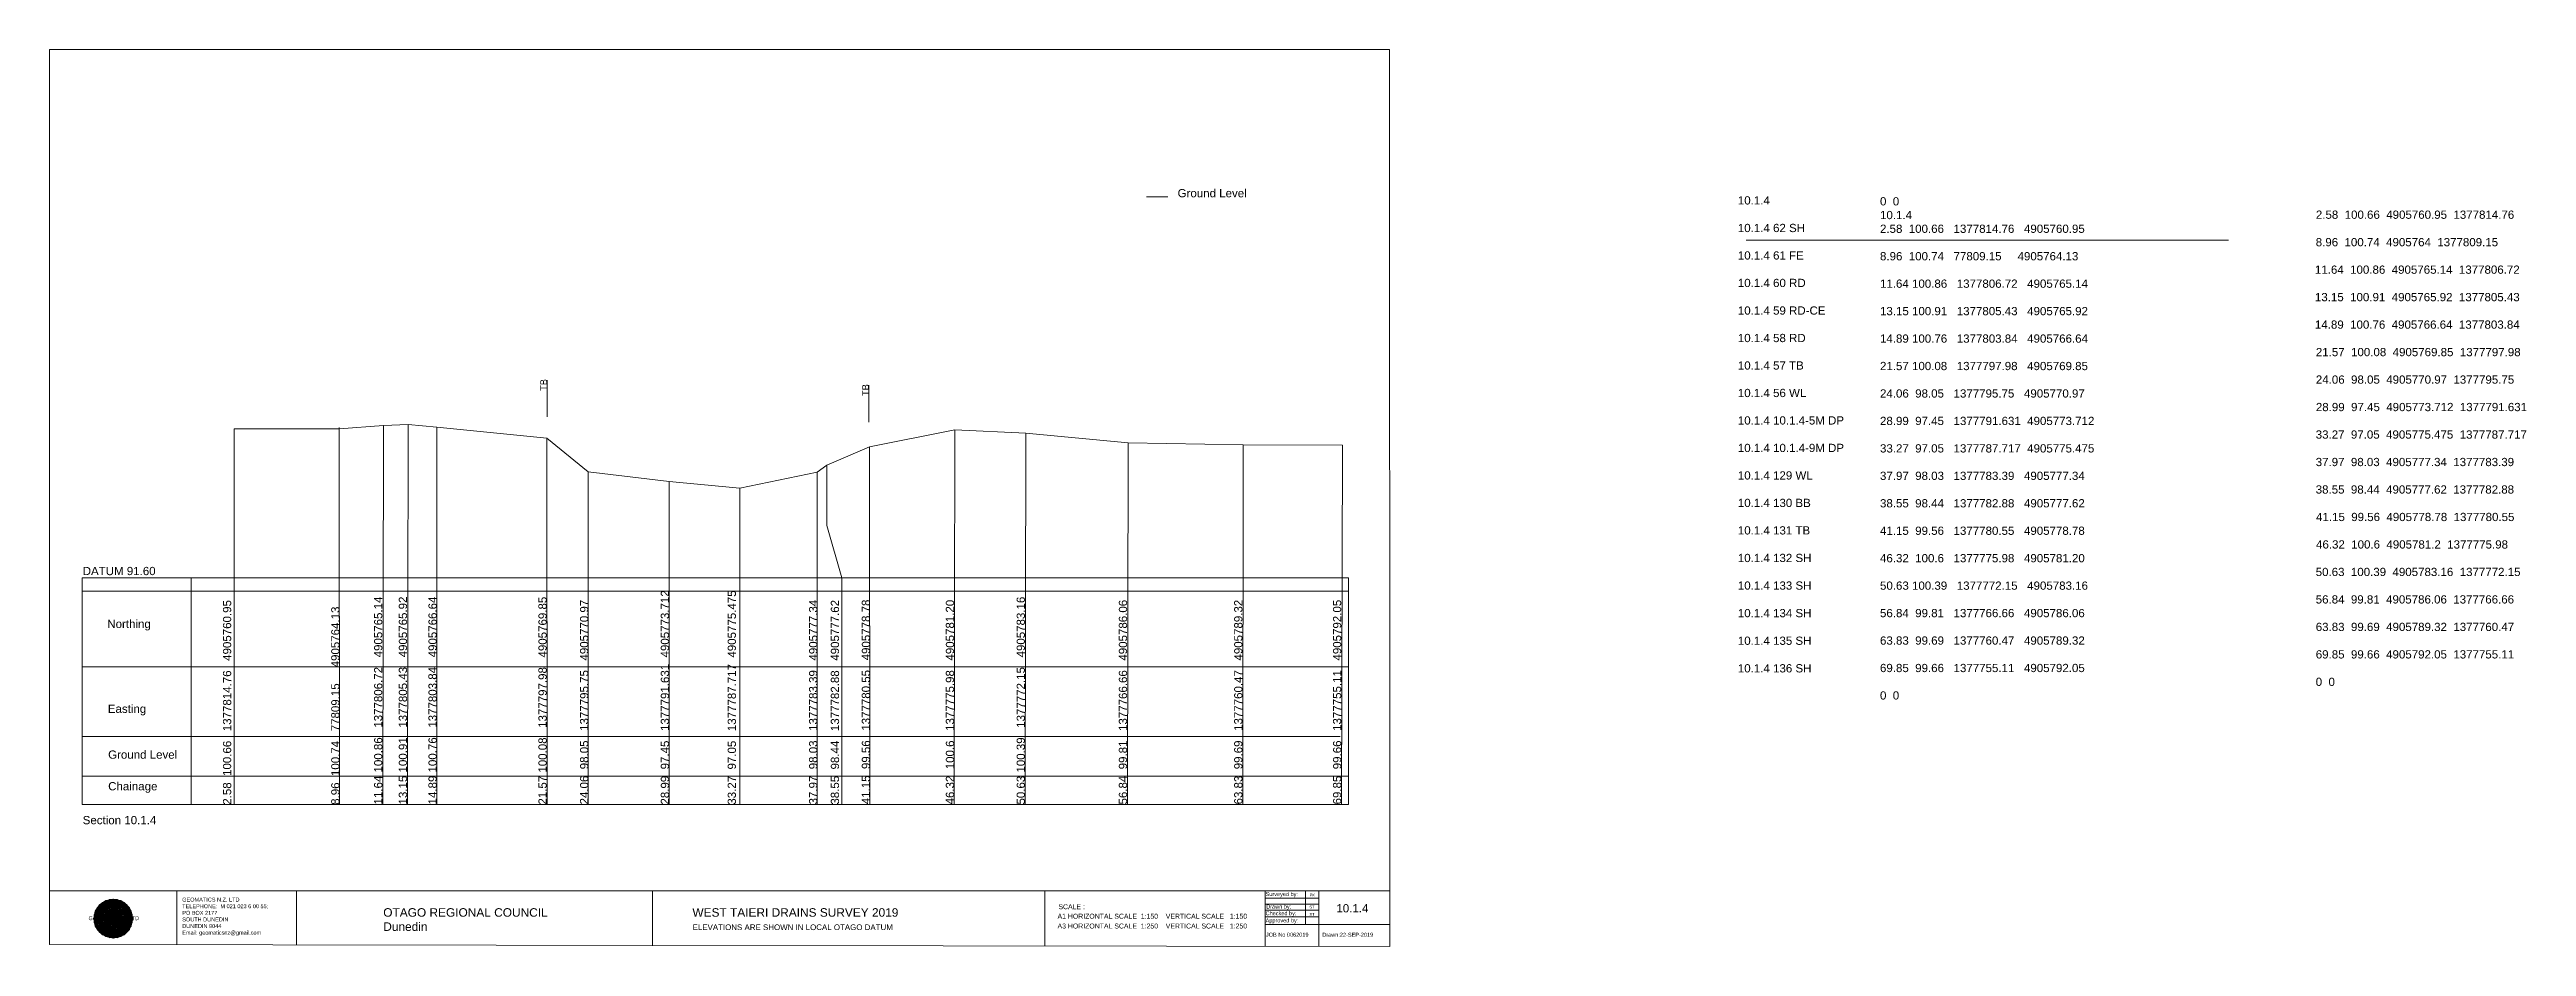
# Model space of a CAD drawing. Header units: millimetres. Extents: x -98331 to 20492277063, y -17414975531 to 5515447517.
# Drawn here: x 22792 to 173120, y 1168898 to 1223366 of the extents above; entities that cross this region are included whole.
import ezdxf

# ---------------------------------------------------------------- set-up
doc = ezdxf.new("R2010")
doc.units = ezdxf.units.MM
doc.header["$PDMODE"] = 35
doc.header["$PDSIZE"] = 1
doc.layers.get('0').update_dxf_attribs({"lineweight": 0})
doc.layers.add('10.1___Corrected', color=50, linetype='Continuous', plot=False)
doc.layers.add('geo', color=7, linetype='Continuous')
doc.styles.get("Standard").update_dxf_attribs({"font": 'arial.ttf', "height": 5000})

msp = doc.modelspace()

# ---------------------------------------------------------------- texts
at = {"linetype": 'Continuous', "lineweight": 0}
msp.add_text('Ground Level', height=500, dxfattribs=at).set_placement((91257, 1214394))
at = {"color": 7, "linetype": 'Continuous', "lineweight": 0}
for s, height, p in [('TB', 400, (52981, 1202641)), ('TB', 400, (72514, 1202331)), ('2.58  100.66   1377814.76   4905760.95', 500, (33818, 1177506)), ('8.96  100.74   77809.15     4905764.13', 500, (40389, 1177500)), ('11.64 100.86   1377806.72   4905765.14', 500, (42989, 1177524)), ('13.15 100.91   1377805.43   4905765.92', 500, (44489, 1177524)), ('14.89 100.76   1377803.84   4905766.64', 500, (46289, 1177524)), ('21.57 100.08   1377797.98   4905769.85', 500, (52964, 1177514)), ('24.06  98.05   1377795.75   4905770.97', 500, (55489, 1177524)), ('28.99  97.45   1377791.631  4905773.712', 500, (60389, 1177517)), ('33.27  97.05   1377787.717  4905775.475', 500, (64451, 1177510)), ('37.97  98.03   1377783.39   4905777.34', 500, (69389, 1177524)), ('38.55  98.44   1377782.88   4905777.62', 500, (70709, 1177513)), ('41.15  99.56   1377780.55   4905778.78', 500, (72589, 1177535)), ('46.32  100.6   1377775.98   4905781.20', 500, (77689, 1177524)), ('50.63 100.39   1377772.15   4905783.16', 500, (81989, 1177518)), ('56.84  99.81   1377766.66   4905786.06', 500, (88189, 1177520)), ('63.83  99.69   1377760.47   4905789.32', 500, (95189, 1177524)), ('69.85  99.66   1377755.11   4905792.05', 500, (101189, 1177524))]:
    msp.add_text(s, height=height, rotation=90, dxfattribs=at).set_placement(p)
for s, height, p in [('DATUM 91.60', 500, (24806, 1191449)), ('Northing', 500, (26299, 1188239)), ('Easting', 500, (26330, 1183084)), ('Ground Level', 500, (26348, 1180300)), ('Chainage', 500, (26351, 1178380)), ('Section 10.1.4', 500, (24806, 1176322)), ('SCALE :  ', 300, (84024, 1171163)), (' 10.1.4', 500, (100698, 1170970)), ('A1 HORIZONTAL SCALE  1:150    VERTICAL SCALE   1:150 ', 300, (83969, 1170587)), ('A3 HORIZONTAL SCALE  1:250    VERTICAL SCALE   1:250 ', 300, (83969, 1169991))]:
    msp.add_text(s, height=height, dxfattribs=at).set_placement(p)
at = {"layer": '10.1___Corrected', "linetype": 'Continuous', "lineweight": 0}
for s, p in [('10.1.4', (125259, 1213955)), ('2.58  100.66  4905760.95  1377814.76', (160338, 1213087)), ('10.1.4 62 SH', (125259, 1212279)), ('8.96  100.74  4905764  1377809.15', (160330, 1211418)), ('10.1.4 61 FE', (125259, 1210611)), ('11.64  100.86  4905765.14  1377806.72', (160282, 1209749)), ('10.1.4 60 RD', (125259, 1208942)), ('10.1.4 59 RD-CE', (125259, 1207267)), ('13.15  100.91  4905765.92  1377805.43', (160282, 1208081)), ('10.1.4 58 RD', (125259, 1205598)), ('14.89  100.76  4905766.64  1377803.84', (160282, 1206412)), ('10.1.4 57 TB', (125259, 1203929)), ('21.57  100.08  4905769.85  1377797.98', (160338, 1204743)), ('10.1.4 56 WL', (125259, 1202261)), ('24.06  98.05  4905770.97  1377795.75', (160338, 1203074)), ('28.99  97.45  4905773.712  1377791.631', (160338, 1201406)), ('10.1.4 10.1.4-5M DP', (125259, 1200592)), ('33.27  97.05  4905775.475  1377787.717', (160329, 1199737)), ('10.1.4 10.1.4-9M DP', (125259, 1198923)), ('37.97  98.03  4905777.34  1377783.39', (160329, 1198068)), ('10.1.4 129 WL', (125259, 1197254)), ('38.55  98.44  4905777.62  1377782.88', (160329, 1196400)), ('10.1.4 130 BB', (125259, 1195586)), ('41.15  99.56  4905778.78  1377780.55', (160349, 1194731)), ('10.1.4 131 TB', (125259, 1193917)), ('10.1.4 132 SH', (125259, 1192242)), ('46.32  100.6  4905781.2  1377775.98', (160349, 1193062)), ('10.1.4 133 SH', (125259, 1190567)), ('50.63  100.39  4905783.16  1377772.15', (160329, 1191393)), ('10.1.4 134 SH', (125259, 1188891)), ('56.84  99.81  4905786.06  1377766.66', (160329, 1189725)), ('10.1.4 135 SH', (125259, 1187216)), ('63.83  99.69  4905789.32  1377760.47', (160332, 1188056)), ('69.85  99.66  4905792.05  1377755.11', (160332, 1186387)), ('10.1.4 136 SH', (125259, 1185541)), ('0  0', (160329, 1184719))]:
    msp.add_text(s, height=500, dxfattribs=at).set_placement(p)
at = {"layer": '10.1___Corrected', "linetype": 'Continuous', "lineweight": 0, "insert": (133885, 1214399), "char_height": 500, "attachment_point": 1}
msp.add_mtext_dynamic_manual_height_columns('0  0                                            ^J10.1.4                                                \\P2.58  100.66   1377814.76   4905760.95          ^J                                                \\P8.96  100.74   77809.15     4905764.13          ^J                                                \\P11.64 100.86   1377806.72   4905765.14          ^J                                                \\P13.15 100.91   1377805.43   4905765.92          ^J                                                \\P14.89 100.76   1377803.84   4905766.64          ^J                                                \\P21.57 100.08   1377797.98   4905769.85          ^J                                                \\P24.06  98.05   1377795.75   4905770.97          ^J                                                \\P28.99  97.45   1377791.631  4905773.712          ^J                                                \\P33.27  97.05   1377787.717  4905775.475          ^J                                                \\P37.97  98.03   1377783.39   4905777.34          ^J                                                \\P38.55  98.44   1377782.88   4905777.62          ^J                                                \\P41.15  99.56   1377780.55   4905778.78          ^J                                                \\P46.32  100.6   1377775.98   4905781.20          ^J                                                \\P50.63 100.39   1377772.15   4905783.16          ^J                                                \\P56.84  99.81   1377766.66   4905786.06          ^J                                                \\P63.83  99.69   1377760.47   4905789.32          ^J                                                \\P69.85  99.66   1377755.11   4905792.05          ^J                                                \\P0  0', width=18150.75, gutter_width=2500, heights=[0], dxfattribs=at)

# ---------------------------------------------------------------- blocks, each defined once
blk = doc.blocks.new('Geomatics_Circle_SPT')
at = {"layer": 'geo', "color": 2, "linetype": 'Continuous', "lineweight": 0}
for p, q in [((0, 25.2), (-25.2, 0)), ((-24.7, 4.9), (-4.9, 24.7)), ((-24.7, -4.9), (4.9, 24.7)), ((4.9, -24.7), (-24.7, 4.9)), ((-24.7, 0), (0, -24.7)), ((-9.7, 23.3), (-23.3, 9.6)), ((9.7, 23.3), (-23.3, -9.7)), ((-23.3, 9.7), (9.7, -23.3)), ((-21, 14), (-14, 21)), ((-21, -14), (14, 21)), ((14, -21), (-21, 14)), ((0, 0), (-17.8, 17.8)), ((0, 0), (-17.8, -17.8)), ((-14, 21), (21, -14)), ((21, 14), (-14, -21)), ((23.3, -9.7), (-9.7, 23.3)), ((-9.7, -23.3), (23.3, 9.7)), ((-4.9, 24.7), (24.7, -4.9)), ((24.7, 4.9), (-4.9, -24.7)), ((25.2, 0), (0, 25.2)), ((0, 0), (17.8, 17.8)), ((0, 0), (17.8, -17.8)), ((0, -24.8), (25.2, 0)), ((4.9, 24.7), (24.7, 4.9)), ((23.3, 9.7), (9.7, 23.3)), ((14, 21), (21, 14)), ((17.8, 18.1), (17.8, 18.1)), ((-4.9, -24.7), (-24.7, -4.9)), ((-23.3, -9.7), (-9.7, -23.3)), ((-14, -21), (-21, -14)), ((-17.8, -17.8), (-17.8, -17.8)), ((24.7, -4.9), (4.9, -24.7)), ((4.9, -24.7), (4.9, -24.7)), ((9.7, -23.3), (23.3, -9.7)), ((21, -14), (14, -21)), ((18.1, -17.8), (18.1, -17.8))]:
    blk.add_line(p, q, dxfattribs=at)
at = {"layer": 'geo', "color": 1, "linetype": 'Continuous', "lineweight": 0}
for p, q in [((-25.2, 0), (9.7, 23.3)), ((-25.2, 0), (-9.6, 23.3)), ((-25.2, 0), (23.3, 9.7)), ((-25.2, 0), (-23.3, 9.7)), ((-23.3, -9.7), (-25.2, 0)), ((-9.6, -23.3), (-25.2, 0)), ((9.7, -23.3), (-25.2, 0)), ((-4.9, 24.8), (-24.7, -4.9)), ((4.9, 24.7), (-24.7, 4.9)), ((14, 21), (-24.7, -4.9)), ((-14, 21), (-24.7, 4.9)), ((21, 14), (-24.7, 4.9)), ((-21, 14), (-24.7, -4.9)), ((0, 0), (-24.7, 4.9)), ((-24.7, 4.9), (-21, -14)), ((-24.7, 4.9), (-4.9, -24.7)), ((-24.7, 4.9), (14, -21)), ((-24.7, 4.9), (-24.7, 4.9)), ((0, 0), (-24.7, -4.9)), ((-23.3, 9.7), (0, 25.2)), ((-23.3, -9.6), (0, 25.2)), ((-23.3, -9.6), (17.8, 17.8)), ((-23.3, 9.7), (-17.8, 17.9)), ((-23.3, -9.6), (-17.8, 17.9)), ((-23.3, 9.7), (17.8, 17.8)), ((-17.8, -17.8), (-23.3, 9.7)), ((0, -25.2), (-23.3, 9.7)), ((-23.3, 9.7), (17.8, -17.8)), ((-23.3, 9.7), (25.2, 0)), ((-23.3, 9.4), (-23.3, 9.4)), ((-23.3, -9.7), (25.2, 0)), ((4.9, 24.8), (-21, -14)), ((-4.9, 24.7), (-21, 14)), ((14, 21), (-21, 14)), ((-14, 21), (-21, -14)), ((0, 0), (-21, 14)), ((-21, 14), (-14, -21)), ((-21, 14), (4.9, -24.7)), ((-21, 14), (-21, 14)), ((24.7, 4.9), (-21, 14)), ((0, 0), (-21, -14)), ((-17.9, 17.6), (-17.9, 17.6)), ((-17.8, 17.8), (9.7, 23.3)), ((-17.8, 17.8), (-9.6, 23.3)), ((-17.8, -17.8), (9.7, 23.3)), ((-17.8, -17.8), (-9.7, 23.3)), ((-9.7, -23.3), (-17.8, 17.8)), ((-17.8, 17.8), (9.7, -23.3)), ((-17.8, 17.8), (23.3, -9.6)), ((-17.8, 17.8), (23.3, 9.7)), ((-17.8, -17.8), (23.3, 9.7)), ((4.9, 24.7), (-14, 21)), ((-4.9, 24.7), (-14, -20.9)), ((0, 0), (-14, 21)), ((-14, 21), (-4.9, -24.7)), ((-14, 21), (-14, 21)), ((24.7, -4.9), (-14, 21)), ((21, 14), (-14, 21)), ((-14, -21), (24.7, 4.9)), ((0, 0), (-14, -21)), ((-9.8, 23.1), (-9.8, 23.1)), ((-9.7, 23.3), (0, 25.2)), ((-9.7, 23.3), (0, -25.2)), ((-9.7, -23.3), (0, 25.2)), ((-9.6, 23.3), (17.8, -17.8)), ((-9.6, 23.3), (25.2, 0)), ((-9.6, 23.3), (17.8, 17.8)), ((-9.6, -23.3), (17.8, 17.9)), ((25.2, 0), (-9.6, -23.3)), ((0, 0), (-4.9, 24.7)), ((-4.9, 24.7), (-4.9, 24.7)), ((21, -14), (-4.9, 24.7)), ((24.8, 4.9), (-4.9, 24.7)), ((14, 21), (-4.9, 24.7)), ((-4.9, -24.7), (21, 14)), ((0, 0), (-4.9, -24.7)), ((-0.2, 25.1), (-0.2, 25.1)), ((0, 25.2), (9.7, -23.3)), ((0, 25.2), (23.3, -9.7)), ((0, 25.2), (23.3, 9.7)), ((0, 25.2), (9.7, 23.3)), ((0, 0), (4.9, 24.7)), ((0, -25.2), (9.7, 23.3)), ((0, 0), (14, 21)), ((0, 0), (21, 14)), ((23.3, 9.7), (0, -25.2)), ((0, 0), (24.8, 4.9)), ((0, 0), (4.9, -24.7)), ((0, 0), (14, -21)), ((0, 0), (21, -14)), ((0, 0), (24.8, -4.9)), ((21, 14), (4.9, 24.8)), ((14, -21), (4.9, 24.7)), ((24.7, -4.9), (4.9, 24.7)), ((4.9, 24.7), (4.9, 24.7)), ((4.9, -24.7), (14, 21)), ((4.9, -24.7), (24.7, 4.9)), ((9.4, 23.3), (9.4, 23.3)), ((9.7, 23.3), (17.8, -17.8)), ((9.7, 23.3), (25.2, 0)), ((9.7, 23.3), (17.8, 17.9)), ((17.8, 17.8), (9.7, -23.3)), ((25.2, 0), (9.7, -23.3)), ((21, -14), (14, 21)), ((24.7, 4.9), (14, 21)), ((14, 21), (14, 21)), ((14, -21), (21, 14)), ((17.6, 17.9), (17.6, 17.9)), ((17.8, 17.8), (23.3, -9.7)), ((17.8, 17.8), (23.3, 9.7)), ((23.3, 9.7), (17.8, -17.8)), ((24.7, -4.9), (21, 14)), ((21, 14), (21, 14)), ((21, -14), (24.7, 4.9)), ((23.1, 9.8), (23.1, 9.8)), ((23.3, 9.7), (25.2, 0)), ((25.2, 0), (23.3, -9.6)), ((24.7, 4.9), (24.7, 4.9)), ((25.1, 0.2), (25.1, 0.2)), ((-25.2, 0), (23.3, -9.7)), ((-25.1, -0.2), (-25.1, -0.2)), ((-24.7, -4.9), (-24.7, -4.9)), ((-24.7, -4.9), (-14, -21)), ((-24.7, -4.9), (4.9, -24.7)), ((-24.7, -4.9), (21, -14)), ((-17.8, -17.8), (-23.3, -9.7)), ((0, -25.2), (-23.3, -9.6)), ((17.8, -17.8), (-23.3, -9.6)), ((-23.1, -9.8), (-23.1, -9.8)), ((-21, -14), (24.7, -4.9)), ((-21, -14), (-21, -14)), ((-21, -14), (-4.9, -24.7)), ((-21, -14), (14, -21)), ((23.3, -9.7), (-17.8, -17.8)), ((-9.6, -23.3), (-17.8, -17.8)), ((9.7, -23.3), (-17.8, -17.8)), ((-17.6, -17.9), (-17.6, -17.9)), ((-14, -21), (21, -14)), ((-14, -21), (-14, -21)), ((-14, -21), (4.9, -24.7)), ((17.8, -17.8), (-9.7, -23.3)), ((0, -25.2), (-9.7, -23.3)), ((-9.4, -23.3), (-9.4, -23.3)), ((-4.9, -24.7), (24.7, -4.9)), ((-4.9, -24.7), (14, -21)), ((-4.9, -24.7), (-4.9, -24.7)), ((23.3, -9.6), (0, -25.2)), ((9.7, -23.3), (0, -25.2)), ((0.2, -25.1), (0.2, -25.1)), ((4.9, -24.7), (21, -14)), ((4.9, -24.7), (4.9, -24.7)), ((17.8, -17.8), (9.7, -23.3)), ((9.8, -23.1), (9.8, -23.1)), ((14, -21), (24.7, -4.9)), ((14, -21), (14, -21)), ((23.3, -9.6), (17.8, -17.8)), ((17.9, -17.6), (17.9, -17.6)), ((21, -14), (21, -14)), ((23.3, -9.4), (23.3, -9.4)), ((24.7, -4.9), (24.7, -4.9))]:
    blk.add_line(p, q, dxfattribs=at)
at = {"layer": 'geo', "color": 114, "linetype": 'Continuous', "lineweight": 0}
for p, q in [((17.9, 17.8), (-25.2, 0)), ((-24.7, 4.9), (14, 21)), ((-24.7, -4.9), (21, 14)), ((-14, -21), (-24.7, 4.9)), ((9.7, 23.3), (-23.3, 9.7)), ((0, 0), (-23.3, 9.7)), ((-23.3, 9.7), (-9.7, -23.3)), ((0, 0), (-23.3, -9.7)), ((-4.9, -24.7), (-21, 14)), ((-20.9, 14), (4.9, 24.7)), ((24.8, 4.9), (-20.9, -14)), ((0, 25.2), (-17.8, 17.8)), ((-17.8, 17.8), (0, -25.2)), ((-14, 21), (-4.9, 24.7)), ((4.9, -24.7), (-14, 21)), ((0, 0), (-9.7, 23.3)), ((0, 0), (-9.7, -23.3)), ((-4.9, 24.7), (14, -21)), ((17.8, -17.8), (0, 25.2)), ((0, 0), (9.7, 23.3)), ((0, 0), (23.3, 9.7)), ((0, 0), (9.7, -23.3)), ((0, 0), (23.3, -9.7)), ((4.9, 24.7), (21, -14)), ((23.3, -9.7), (9.7, 23.3)), ((14, 21), (24.7, -4.9)), ((25.2, 0), (17.8, 17.8)), ((21, 14), (24.7, 4.9)), ((-25.2, 0), (-17.8, -17.8)), ((-21, -14), (-24.7, -4.9)), ((-17.8, -17.8), (25.2, 0)), ((24.8, -4.9), (-14, -21)), ((-9.6, -23.3), (23.3, -9.7)), ((21, -14), (-4.9, -24.8)), ((0, -25.2), (17.9, -17.8)), ((14, -21), (4.9, -24.8))]:
    blk.add_line(p, q, dxfattribs=at)
at = {"layer": 'geo', "color": 250, "linetype": 'Continuous', "lineweight": 0}
for p, q in [((0, 0), (-25.2, 0)), ((24.7, 4.9), (-24.7, 4.9)), ((-24.7, 4.9), (-24.7, -4.9)), ((-23.3, 9.7), (23.3, 9.7)), ((-23.3, 9.7), (-23.3, 9.7)), ((-23.3, -9.7), (-23.3, 9.7)), ((21, 14), (-21, 14)), ((-21, 14), (-21, -14)), ((-17.8, 17.8), (17.8, 17.8)), ((-17.8, -17.8), (-17.8, 17.8)), ((-14, 21), (-14, 21)), ((14, 21), (-14, 21)), ((-14, 20.9), (-14, -21)), ((-9.7, 23.3), (9.7, 23.3)), ((-9.7, -23.3), (-9.7, 23.3)), ((-4.9, 24.7), (4.9, 24.7)), ((-4.9, 24.7), (-4.9, -24.7)), ((0, 0), (0, 25.2)), ((0, 0), (0, -25.2)), ((0, 0), (25.2, 0)), ((4.9, 24.7), (4.9, -24.7)), ((9.7, -23.3), (9.7, 23.3)), ((14, 21), (14, -21)), ((17.8, -17.8), (17.8, 17.8)), ((21, 14), (21, 14)), ((21, -14), (21, 14)), ((23.3, 9.7), (23.3, -9.7)), ((24.7, 4.9), (24.7, 4.9)), ((24.7, -4.9), (24.7, 4.9)), ((-24.7, -4.9), (24.7, -4.9)), ((23.3, -9.7), (-23.3, -9.7)), ((-21, -14), (21, -14)), ((17.8, -17.8), (-17.8, -17.8)), ((-14, -21), (14, -21)), ((9.7, -23.3), (-9.7, -23.3)), ((-4.9, -24.7), (4.9, -24.7))]:
    blk.add_line(p, q, dxfattribs=at)
blk = doc.blocks.new('GeomaticsNZ TITLE BLOCK')
at = {"color": 7, "linetype": 'Continuous', "lineweight": 0}
for p, q in [((0, 94.9), (0, 1579.2)), ((0, 1579.2), (2363.4, 1579.2)), ((2363.4, 1579.2), (2364, 94.9)), ((2364, 94.9), (0, 94.9)), ((0, 94.9), (0, 0)), ((15.9, 94.9), (2364, 94.9)), ((224.3, 95.2), (224.3, -0.3)), ((2364, 94.9), (382.6, 94.9)), ((435.8, 95.2), (435.8, -0.7)), ((1063.4, 94.9), (1063.4, -2.4)), ((1755.4, 94.9), (1755.4, -2.6)), ((2143.9, 94.9), (2143.7, -3)), ((2214.9, 94.9), (2214.9, 36.1)), ((2238.6, 94.8), (2238.6, -3.2)), ((2364, -3.5), (2364, 94.9)), ((2143.6, 60.4), (2238.6, 60.4)), ((2143.8, 48.6), (2238.6, 48.6)), ((2143.9, 81.9), (2238.6, 81.7)), ((2143.9, 71), (2238.6, 71)), ((0, 0), (2364, -3.5)), ((2143.8, 35.4), (2364, 35.3))]:
    blk.add_line(p, q, dxfattribs=at)
at = {"color": 7, "linetype": 'Continuous', "lineweight": 0, "xscale": 1.36, "yscale": 1.36, "zscale": 1.36}
blk.add_blockref('Geomatics_Circle_SPT', (112.4, 45.7), dxfattribs=at)
at = {"color": 7, "linetype": 'Continuous', "lineweight": 0}
for s, p in [('PK', (2222.4, 84.8)), ('ST', (2222, 63.6)), ('ST', (2222.1, 50.6))]:
    blk.add_text(s, height=5, dxfattribs=at).set_placement(p)
at = {"color": 7, "linetype": 'Continuous', "lineweight": 0, "attachment_point": 1}
for s, width, heights, insert, char_height in [('{\\C256;Surveyed by:}', 3535.727, [0], (2144.7, 92.4), 7), ('{\\C256;Geomatics N.Z. LTD                   }', 125.079, [15.8], (68.8, 49.9), 7), ('{\\C256;GEOMATICS N.Z. LTD                   \\PTELEPHONE:  M 021 023 6 00 55;\\PPO BOX 2177\\PSOUTH DUNEDIN\\PDUNEDIN 9044\\PEmail: geomaticsnz@gmail.com}', 3535.727, [94.7], (234, 82.7), 7), ('{\\C256;OTAGO REGIONAL COUNCIL\\PDunedin}', 3535.727, [0], (588.6, 64), 15), ('{\\C256;WEST TAIERI DRAINS SURVEY 2019}', 3535.727, [0], (1133.8, 64), 15), ('{\\C256;Approved by:}', 3535.727, [0], (2144.7, 45.9), 7), ('{\\C256;Checked by:}', 3535.727, [0], (2144.7, 58.6), 7), ('{\\C256;Drawn by:}', 3535.727, [0], (2145.8, 70.4), 7), ('{\\C256;ELEVATIONS ARE SHOWN IN LOCAL OTAGO DATUM}', 3535.727, [0], (1134.1, 35.4), 10), ('{\\C256;JOB No 0062019}', 3535.727, [0], (2145.3, 20.8), 7), ('{\\C256;Drawn:22-SEP-2019}', 3535.727, [0], (2244.7, 20.7), 7)]:
    blk.add_mtext_dynamic_manual_height_columns(s, width=width, gutter_width=159, heights=heights, dxfattribs=dict(at, insert=insert, char_height=char_height))

# ---------------------------------------------------------------- linework, layer by layer
at = {"color": 1, "linetype": 'Continuous', "lineweight": 0}
msp.add_line((89362, 1214416), (90654, 1214416), dxfattribs=at)
at = {"color": 7, "linetype": 'Continuous', "lineweight": 0}
for p, q in [((52989, 1201053), (52989, 1203289)), ((72522, 1200743), (72522, 1202980)), ((24772, 1191275), (101629, 1191275)), ((101629, 1177524), (101629, 1191275)), ((24772, 1190474), (101629, 1190474)), ((24772, 1185886), (101629, 1185886)), ((24772, 1181641), (101131, 1181641)), ((24772, 1179249), (101629, 1179249)), ((24772, 1177524), (101629, 1177524))]:
    msp.add_line(p, q, dxfattribs=at)
at = {"linetype": 'Continuous', "lineweight": 0}
msp.add_line((24772, 1191275), (24772, 1177524), dxfattribs=at)
at = {"color": 1, "linetype": 'Continuous', "lineweight": 0}
msp.add_lwpolyline([(33989, 1200328), (40374, 1200330), (43055, 1200536), (44560, 1200586), (46302, 1200436), (52983, 1199756), (55478, 1197726), (60404, 1197126), (64685, 1196726), (69382, 1197706), (69964, 1198116), (72566, 1199236), (77737, 1200274), (82040, 1200064), (88249, 1199484), (95244, 1199364), (101259, 1199334)], dxfattribs=at)
at = {"color": 7, "linetype": 'Continuous', "lineweight": 0}
for points in [[(33989, 1200328), (33989, 1177524)], [(40374, 1200416), (40384, 1177524)], [(43055, 1200536), (43011, 1177524)], [(44560, 1200586), (44512, 1177524)], [(46302, 1200436), (46293, 1177524)], [(52983, 1199756), (52987, 1177524)], [(77737, 1200274), (77705, 1177524)], [(82040, 1200064), (82006, 1177524)], [(69964, 1198116), (69964, 1194462), (70883, 1191275), (70883, 1177524)], [(72566, 1199236), (72581, 1177524)], [(88249, 1199484), (88209, 1177524)], [(95244, 1199364), (95208, 1177524)], [(101259, 1199334), (101213, 1177524)], [(55478, 1197726), (55485, 1177524)], [(60404, 1197126), (60394, 1177524)], [(64685, 1196726), (64688, 1177524)], [(69382, 1197706), (69387, 1177524)], [(31389, 1191275), (31389, 1177524)]]:
    msp.add_lwpolyline(points, dxfattribs=at)
for p in [(33989, 1200328), (33989, 1200328), (40374, 1200416), (43055, 1200536), (44560, 1200586), (46302, 1200436), (52983, 1199756), (77737, 1200274), (82040, 1200064), (69964, 1198116), (72566, 1199236), (88249, 1199484), (95244, 1199364), (101259, 1199334), (55478, 1197726), (60404, 1197126), (64685, 1196726), (69382, 1197706), (24806, 1191303)]:
    msp.add_point(p, dxfattribs=at)
at = {"layer": '10.1___Corrected', "linetype": 'Continuous', "lineweight": 0}
msp.add_line((125769, 1211794), (155044, 1211794), dxfattribs=at)

# ---------------------------------------------------------------- block references
at = {"color": 7, "linetype": 'Continuous', "lineweight": 0, "xscale": 34.41290447856466, "yscale": 34.41290447856466, "zscale": 34.41290447856466}
msp.add_blockref('GeomaticsNZ TITLE BLOCK', (22792, 1169020), dxfattribs=at)

msp.set_redraw_order([(e.dxf.handle, doc.entitydb.next_handle()) for e in msp.query("TEXT MTEXT ATTDEF DIMENSION ARC_DIMENSION")])  # texts and dimensions are drawn at this point

doc.saveas('drawing.dxf')
